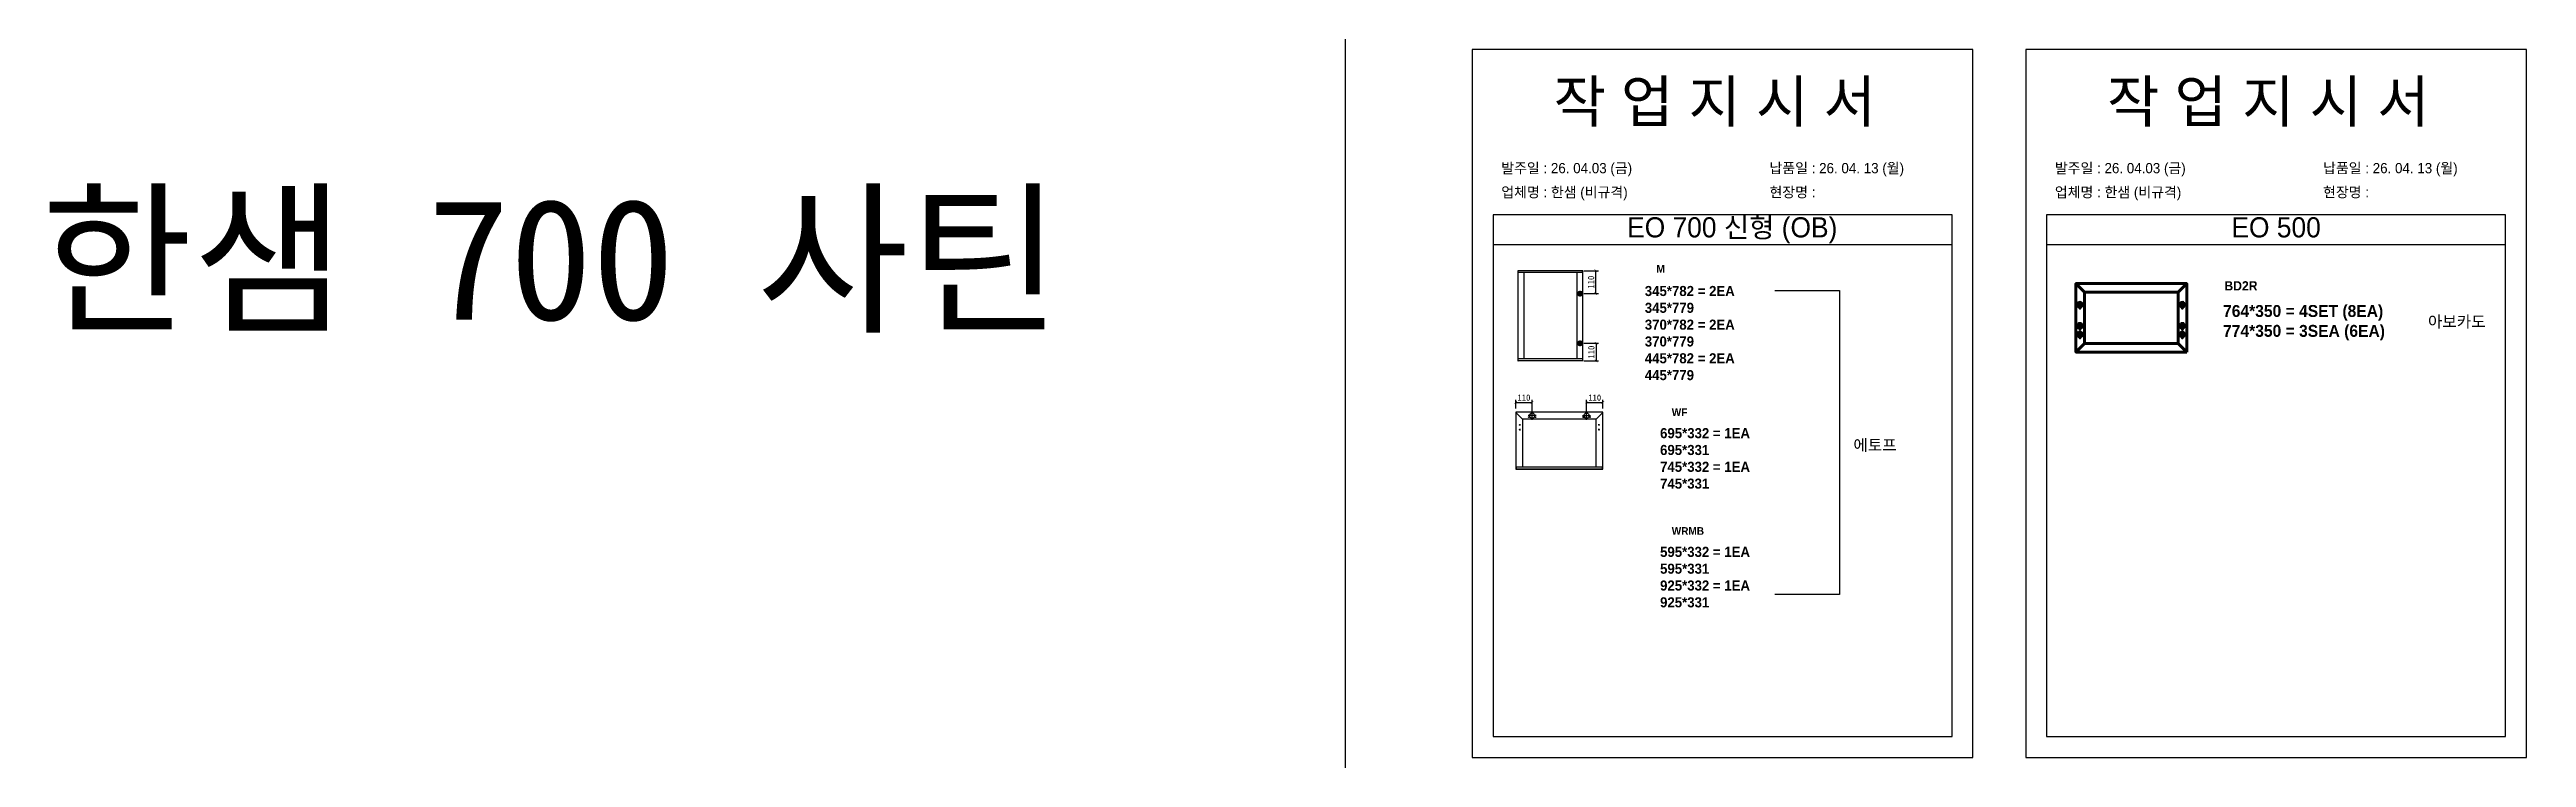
# Model space of a CAD drawing. Header units: millimetres. Extents: x -44117 to 256353, y -2095463 to 65325.
# Drawn here: x 105175 to 114973, y -844594 to -841793 of the extents above; entities that cross this region are included whole.
import ezdxf

# ---------------------------------------------------------------- set-up
doc = ezdxf.new("R2010")
doc.units = ezdxf.units.MM
doc.header["$LTSCALE"] = 10
doc.layers.add('Layer1', color=7, linetype='Continuous', lineweight=70)
doc.styles.add('MtX_Gulim', font='')
doc.styles.get('MtX_Gulim').set_extended_font_data('Gulim', bold=True)
doc.dimstyles.new('ISO-25', dxfattribs={"dimtxt": 2.5, "dimasz": 2.5, "dimexe": 1, "dimexo": 1, "dimtad": 1, "dimtxsty": 'Standard', "dimblk": 'ARCHTICK', "dimcen": 2.5, "dimadec": 0, "dimazin": 0, "dimtfac": 1, "dimtmove": 0, "dimatfit": 3, "dimfxl": 0, "dimarcsym": 0})

msp = doc.modelspace()

# ---------------------------------------------------------------- texts
at = {"linetype": 'Continuous', "style": 'MtX_Gulim'}
for s, height, p in [('M', 30.31593, (111531.31902, -842676.12199)), ('BD2R', 36.775844, (113777.73924, -842746.04171)), ('WF', 30.315933, (111591.66604, -843243.01651)), ('WRMB', 30.315933, (111591.66604, -843712.72874))]:
    msp.add_text(s, height=height, dxfattribs=at).set_placement(p)
at = {"attachment_point": 1}
for s, width, gutter_width, heights, insert, char_height in [('{\\fGulim|b0|i0|c129|p50;작 업 지 시 서}', 3898.9872873, 14.7362, [-183.72574], (111123.85106, -841915.41448), 165.0454901), ('{\\fGulim|b0|i0|c129|p50;작 업 지 시 서}', 3898.9872873, 14.7362, [-183.72574], (113313.70291, -841915.41448), 165.0454901), ('{\\f굴림|b0|i0|c129|p50;한샘} 700 {\\f굴림|b0|i0|c129|p50;사틴}', 5072.1082947, 2395.6482, [-533.35869], (105140.70232, -842382.86781), 479.1296392), ('\\pt11;{\\fGulim|b0|i0|c129|p50;발주일 : 26. 04.03 (금)}', 3898.9872873, 14.7362, [40.67678], (110917.29739, -842241.63918), 40.4361451), ('{\\fGulim|b0|i0|c129|p50;납품일 : 26. 04. 13 (월)}', 3898.9872873, 14.7362, [41.36774], (111978.27815, -842241.63918), 40.4361451), ('\\pt11;{\\fGulim|b0|i0|c129|p50;발주일 : 26. 04.03 (금)}', 3898.9872873, 14.7362, [40.67678], (113107.14924, -842241.63918), 40.4361451), ('{\\fGulim|b0|i0|c129|p50;납품일 : 26. 04. 13 (월)}', 3898.9872873, 14.7362, [41.36774], (114168.13001, -842241.63918), 40.4361451), ('{\\fGulim|b0|i0|c129|p50;업체명 : 한샘 (비규격)}', 3898.9872873, 14.7362, [42.57324], (110917.29739, -842336.72445), 40.4361451), ('{\\fGulim|b0|i0|c129|p50;현장명 :  }', 3898.9872873, 14.7362, [45.12049], (111978.27815, -842336.72445), 40.4361451), ('{\\fGulim|b0|i0|c129|p50;업체명 : 한샘 (비규격)}', 3898.9872873, 14.7362, [42.57324], (113107.14924, -842336.72445), 40.4361451), ('{\\fGulim|b0|i0|c129|p50;현장명 :  }', 3898.9872873, 14.7362, [45.12049], (114168.13001, -842336.72445), 40.4361451), ('{\\fGulim|b0|i0|c129|p50;EO 700 신형 (OB)}', 1882.7812357, 7.11596, [-100.28675], (111415.14932, -842456.24915), 79.6987856), ('{\\fGulim|b0|i0|c129|p50;EO 500}', 1882.7812357, 7.11596, [-81.71513], (113805.4881, -842456.24915), 79.6987856), ('{\\f굴림|b1|i0|c129|p50;345*782 = 2EA\\P\\C1;345*779\\P\\C256;370*782 = 2EA\\P\\C1;370*779\\P\\C256;445*782 = 2EA\\P\\C1;445*779}', 12072.7918459, 155.2668, [-374.17186], (111485.1218, -842728.06378), 39.9257485), ('{\\f굴림|b1|i0|c129|p50;764*350 = 4SET (8EA)\\P774*350 = 3SEA (6EA)}', 14277.4258488, 183.62035, [-143.21138], (113772.48749, -842803.47827), 47.2166605), ('{\\f굴림|b1|i0|c129|p50;아보카도}', 13746.5878503, 176.7933, [-50.51237], (114582.95909, -842846.76368), 45.4611341), ('{\\f굴림|b1|i0|c129|p50;695*332 = 1EA\\P\\C1;695*331\\P\\C256;745*332 = 1EA\\P\\C1;745*331}', 12072.7918459, 155.2668, [-240.98041], (111545.46882, -843290.49711), 39.9257485), ('{\\f굴림|b1|i0|c129|p50;에토프}', 13746.5878503, 176.7933, [-50.57251], (112310.09976, -843335.0084), 45.4611341), ('{\\f굴림|b1|i0|c129|p50;595*332 = 1EA\\P\\C1;595*331\\P\\C256;925*332 = 1EA\\P\\C1;925*331}', 12072.7918459, 155.2668, [-240.98041], (111545.46882, -843760.20934), 39.9257485)]:
    msp.add_mtext_dynamic_manual_height_columns(s, width=width, gutter_width=gutter_width, heights=heights, dxfattribs=dict(at, insert=insert, char_height=char_height))

# ---------------------------------------------------------------- blocks, each defined once
blk = doc.blocks.new('_ArchTick')
at = {"color": 0, "linetype": 'ByBlock', "const_width": 0.15}
blk.add_lwpolyline([(-0.5, -0.5), (0.5, 0.5)], dxfattribs=at)
blk = doc.blocks.new('*D5502')
at = {"color": 0, "lineweight": -2}
for p, q in [((110974.7, -843213.3), (110974.7, -843178.7)), ((110974.7, -843188.7), (111039.2, -843188.7)), ((111039.2, -843226), (111039.2, -843178.7))]:
    blk.add_line(p, q, dxfattribs=at)
at = {"layer": 'Defpoints', "color": 0}
for p in [(111039.2, -843188.7), (110974.7, -843228.3), (111039.2, -843241)]:
    blk.add_point(p, dxfattribs=at)
at = {"color": 0, "lineweight": -2, "xscale": 10, "yscale": 10, "zscale": 10, "rotation": 180}
blk.add_blockref('_ArchTick', (110974.7, -843188.7), dxfattribs=at)
at = {"color": 0, "lineweight": -2, "xscale": 10, "yscale": 10, "zscale": 10}
blk.add_blockref('_ArchTick', (111039.2, -843188.7), dxfattribs=at)
at = {"color": 0, "insert": (111006.9, -843170), "char_height": 25, "attachment_point": 5}
blk.add_mtext('110', dxfattribs=at)
blk = doc.blocks.new('*D5503')
at = {"color": 0, "lineweight": -2}
for p, q in [((111254.7, -843226), (111254.7, -843178.7)), ((111254.7, -843188.7), (111319.2, -843188.7)), ((111319.2, -843213.3), (111319.2, -843178.7))]:
    blk.add_line(p, q, dxfattribs=at)
at = {"layer": 'Defpoints', "color": 0}
for p in [(111319.2, -843188.7), (111254.7, -843241), (111319.2, -843228.3)]:
    blk.add_point(p, dxfattribs=at)
at = {"color": 0, "lineweight": -2, "xscale": 10, "yscale": 10, "zscale": 10, "rotation": 180}
blk.add_blockref('_ArchTick', (111254.7, -843188.7), dxfattribs=at)
at = {"color": 0, "lineweight": -2, "xscale": 10, "yscale": 10, "zscale": 10}
blk.add_blockref('_ArchTick', (111319.2, -843188.7), dxfattribs=at)
at = {"color": 0, "insert": (111287, -843170), "char_height": 25, "attachment_point": 5}
blk.add_mtext('110', dxfattribs=at)
blk = doc.blocks.new('*D5504')
at = {"color": 0, "lineweight": -2}
for p, q in [((111244.1, -842667.7), (111301.3, -842667.7)), ((111291.3, -842758.3), (111291.3, -842667.7)), ((111244.1, -842758.3), (111301.3, -842758.3))]:
    blk.add_line(p, q, dxfattribs=at)
at = {"layer": 'Defpoints', "color": 0}
for p in [(111229.1, -842667.7), (111291.3, -842667.7), (111229.1, -842758.3)]:
    blk.add_point(p, dxfattribs=at)
at = {"color": 0, "lineweight": -2, "xscale": 10, "yscale": 10, "zscale": 10}
for p, rotation in [((111291.3, -842667.7), 90), ((111291.3, -842758.3), 270)]:
    blk.add_blockref('_ArchTick', p, dxfattribs=dict(at, rotation=rotation))
at = {"color": 0, "insert": (111272.5, -842713), "char_height": 25, "attachment_point": 5, "rotation": 90}
blk.add_mtext('110', dxfattribs=at)
blk = doc.blocks.new('*D5505')
at = {"color": 0, "lineweight": -2}
for p, q in [((111244.1, -842954.8), (111302.2, -842954.8)), ((111292.2, -842954.8), (111292.2, -843024.5)), ((111244.1, -843024.5), (111302.2, -843024.5))]:
    blk.add_line(p, q, dxfattribs=at)
at = {"layer": 'Defpoints', "color": 0}
for p in [(111229.1, -842954.8), (111229.1, -843024.5), (111292.2, -843024.5)]:
    blk.add_point(p, dxfattribs=at)
at = {"color": 0, "lineweight": -2, "xscale": 10, "yscale": 10, "zscale": 10}
for p, rotation in [((111292.2, -842954.8), 90), ((111292.2, -843024.5), 270)]:
    blk.add_blockref('_ArchTick', p, dxfattribs=dict(at, rotation=rotation))
at = {"color": 0, "insert": (111273.5, -842989.7), "char_height": 25, "attachment_point": 5, "rotation": 90}
blk.add_mtext('110', dxfattribs=at)

# ---------------------------------------------------------------- dimensions: what is measured, and where the dimension line sits
for base, p1, p2, picture, middle in [((111291.25303, -842667.74697), (111229.13369, -842758.3425), (111229.13369, -842667.74697), '*D5504', (111272.50303, -842713.04474)), ((111292.24658, -843024.51596), (111229.13369, -842954.82043), (111229.13369, -843024.51596), '*D5505', (111273.49658, -842989.66819))]:
    dim = msp.add_linear_dim(base=base, p1=p1, p2=p2, angle=90, text='110', dimstyle='ISO-25', override={"dimscale": 10, "dimasz": 1, "dimexo": 1.5, "dimtxsty": 'Standard'})
    dim.commit()
    dim.dimension.update_dxf_attribs({"geometry": picture, "text_midpoint": middle})
for base, p1, p2, picture, middle in [((111039.17797, -843188.72711), (110974.65792, -843228.30751), (111039.17797, -843241.03394), '*D5502', (111006.91794, -843169.97711)), ((111319.24779, -843188.72711), (111254.72775, -843241.03394), (111319.24779, -843228.30751), '*D5503', (111286.98777, -843169.97711))]:
    dim = msp.add_linear_dim(base=base, p1=p1, p2=p2, text='110', dimstyle='ISO-25', override={"dimscale": 10, "dimasz": 1, "dimexo": 1.5, "dimtxsty": 'Standard'})
    dim.commit()
    dim.dimension.update_dxf_attribs({"geometry": picture, "text_midpoint": middle})

# ---------------------------------------------------------------- linework, layer by layer
for p, q in [((112700.26348, -842447.10524), (110884.76309, -842447.10524)), ((114890.11533, -842447.10524), (113074.61494, -842447.10524)), ((112700.26348, -842564.99488), (110884.76309, -842564.99488)), ((114890.11533, -842564.99488), (113074.61494, -842564.99488)), ((110983.35774, -842668.00327), (110983.35774, -843024.25965)), ((111240.21879, -842668.46461), (110983.35774, -842668.46461)), ((111240.21879, -842675.43596), (110983.35774, -842675.43596)), ((111239.96249, -842667.74697), (110983.61403, -842667.74697)), ((111006.1684, -842674.92336), (111006.1684, -843016.82697)), ((111217.15183, -843016.82697), (111217.15183, -842675.43596)), ((111238.93729, -842675.43596), (111238.93729, -842667.74697)), ((111240.21879, -843024.25965), (111240.21879, -842668.00327)), ((111240.21879, -843016.82697), (110983.35774, -843016.82697)), ((111240.21879, -843023.79832), (110983.35774, -843023.79832)), ((111239.96249, -843024.51596), (110983.61403, -843024.51596)), ((110984.63923, -843024.51596), (110984.63923, -843016.82697)), ((111238.93729, -843016.82697), (111238.93729, -843024.51596)), ((110974.36196, -843228.30751), (110974.36196, -843452.64784)), ((111000.70271, -843254.64827), (110974.44864, -843228.09824)), ((111319.24779, -843228.01155), (110974.65792, -843228.01155)), ((110987.68032, -843277.73342), (110993.59959, -843277.73342)), ((110987.68032, -843296.67508), (110993.59959, -843296.67508)), ((110990.63995, -843274.77378), (110990.63995, -843280.69305)), ((110990.63995, -843293.71545), (110990.63995, -843299.63471)), ((111000.70271, -843254.64827), (111000.70271, -843444.65683)), ((111293.203, -843254.64827), (111000.70271, -843254.64827)), ((111055.32139, -843241.03394), (111023.03455, -843241.03394)), ((111028.22732, -843246.95321), (111023.4919, -843246.95321)), ((111025.85961, -843244.58551), (111025.85961, -843249.32092)), ((111039.17796, -843257.17736), (111039.17796, -843224.89053)), ((111054.86403, -843246.95321), (111050.12862, -843246.95321)), ((111052.49632, -843244.58551), (111052.49632, -843249.32092)), ((111238.58433, -843241.03394), (111270.87117, -843241.03394)), ((111243.77711, -843246.95321), (111239.04169, -843246.95321)), ((111241.4094, -843244.58551), (111241.4094, -843249.32092)), ((111254.72775, -843257.17736), (111254.72775, -843224.89053)), ((111270.41382, -843246.95321), (111265.6784, -843246.95321)), ((111268.04611, -843244.58551), (111268.04611, -843249.32092)), ((111293.203, -843254.64827), (111319.45707, -843228.09824)), ((111293.203, -843444.0649), (111293.203, -843254.64827)), ((111306.2254, -843277.73342), (111300.30613, -843277.73342)), ((111306.2254, -843296.67508), (111300.30613, -843296.67508)), ((111303.26577, -843274.77378), (111303.26577, -843280.69305)), ((111303.26577, -843293.71545), (111303.26577, -843299.63471)), ((111319.54375, -843452.64784), (111319.54375, -843228.30751)), ((110974.36196, -843444.0649), (111319.54375, -843444.0649)), ((110974.36196, -843452.11511), (111319.24779, -843452.11511)), ((110974.65792, -843452.9438), (111319.24779, -843452.9438)), ((110975.84177, -843444.0649), (110975.84177, -843452.9438)), ((111318.06394, -843452.9438), (111318.06394, -843444.0649))]:
    msp.add_line(p, q)
at = {"color": 1}
for p in [(110300.49669, 21924.9366), (110300.49669, 14161.07811), (110300.49669, 18584.38997), (110300.49669, 10820.53148), (110300.49669, 18627.87121), (110300.49669, 10864.01272), (110300.49669, 15287.32457), (110300.49669, 7523.46608), (110300.49669, 3746.75115), (110300.49669, 21924.9366), (110300.49669, 14161.07811), (110300.49669, 18584.38997), (110300.49669, 10820.53148), (110300.49669, 18627.87121), (110300.49669, 10864.01272), (110300.49669, 15287.32457), (110300.49669, 7523.46608), (110300.49669, 3746.75115), (110300.49669, 21924.9366), (110300.49669, 14161.07811), (110300.49669, 18584.38997), (110300.49669, 10820.53148), (110300.49669, 18627.87121), (110300.49669, 10864.01272), (110300.49669, 15287.32457), (110300.49669, 7523.46608), (110300.49669, 3746.75115), (110300.49669, 21924.9366), (110300.49669, 14161.07811), (110300.49669, 18584.38997), (110300.49669, 10820.53148), (110300.49669, 18627.87121), (110300.49669, 10864.01272), (110300.49669, 15287.32457), (110300.49669, 7523.46608), (110300.49669, 3746.75115), (110300.49669, 21924.9366), (110300.49669, 14161.07811), (110300.49669, 18584.38997), (110300.49669, 10820.53148), (110300.49669, 18627.87121), (110300.49669, 10864.01272), (110300.49669, 15287.32457), (110300.49669, 7523.46608), (110300.49669, 3746.75115), (110300.49669, 21924.9366), (110300.49669, 14161.07811), (110300.49669, 18584.38997), (110300.49669, 10820.53148), (110300.49669, 18627.87121), (110300.49669, 10864.01272), (110300.49669, 15287.32457), (110300.49669, 7523.46608), (110300.49669, 3746.75115), (110300.49669, 21924.9366), (110300.49669, 14161.07811), (110300.49669, 18584.38997), (110300.49669, 10820.53148), (110300.49669, 18627.87121), (110300.49669, 10864.01272), (110300.49669, 15287.32457), (110300.49669, 7523.46608), (110300.49669, 3746.75115), (110300.49669, 21924.9366), (110300.49669, 14161.07811), (110300.49669, 18584.38997), (110300.49669, 10820.53148), (110300.49669, 18627.87121), (110300.49669, 10864.01272), (110300.49669, 15287.32457), (110300.49669, 7523.46608), (110300.49669, 3746.75115), (110300.49669, 21924.9366), (110300.49669, 14161.07811), (110300.49669, 18584.38997), (110300.49669, 10820.53148), (110300.49669, 18627.87121), (110300.49669, 10864.01272), (110300.49669, 15287.32457), (110300.49669, 7523.46608), (110300.49669, 3746.75115), (110300.49669, 21924.9366), (110300.49669, 14161.07811), (110300.49669, 18584.38997), (110300.49669, 10820.53148), (110300.49669, 18627.87121), (110300.49669, 10864.01272), (110300.49669, 15287.32457), (110300.49669, 7523.46608), (110300.49669, 3746.75115), (110300.49669, 12702.87182), (110300.49669, 4939.01333), (110300.49669, 9362.32519), (110300.49669, 1598.4667), (110300.49669, 9405.80642), (110300.49669, 1641.94794), (110300.49669, 6065.25979), (110300.49669, -1698.5987), (110300.49669, -5475.31363), (110300.49669, 12702.87182), (110300.49669, 4939.01333), (110300.49669, 9362.32519), (110300.49669, 1598.4667), (110300.49669, 9405.80642), (110300.49669, 1641.94794), (110300.49669, 6065.25979), (110300.49669, -1698.5987), (110300.49669, -5475.31363), (110300.49669, 12702.87182), (110300.49669, 4939.01333), (110300.49669, 9362.32519), (110300.49669, 1598.4667), (110300.49669, 9405.80642), (110300.49669, 1641.94794), (110300.49669, 6065.25979), (110300.49669, -1698.5987), (110300.49669, -5475.31363), (110300.49669, 12702.87182), (110300.49669, 4939.01333), (110300.49669, 9362.32519), (110300.49669, 1598.4667), (110300.49669, 9405.80642), (110300.49669, 1641.94794), (110300.49669, 6065.25979), (110300.49669, -1698.5987), (110300.49669, -5475.31363), (110300.49669, 12702.87182), (110300.49669, 4939.01333), (110300.49669, 9362.32519), (110300.49669, 1598.4667), (110300.49669, 9405.80642), (110300.49669, 1641.94794), (110300.49669, 6065.25979), (110300.49669, -1698.5987), (110300.49669, -5475.31363)]:
    msp.add_xline(p, (0, 1), dxfattribs=at)
for points in [[(110802.24035, -844593.67542), (112782.78623, -844593.67542), (112782.78623, -841792.61768), (110802.24035, -841792.61768)], [(112992.0922, -844593.67542), (114972.63808, -844593.67542), (114972.63808, -841792.61768), (112992.0922, -841792.61768)]]:
    msp.add_lwpolyline(points, close=True)
for points in [[(110884.76309, -842447.10524), (110884.76309, -844511.15268), (112700.26348, -844511.15268), (112700.26348, -842447.10524)], [(113074.61494, -842447.10524), (113074.61494, -844511.15268), (114890.11533, -844511.15268), (114890.11533, -842447.10524)], [(111998.92123, -842746.52342), (112254.78073, -842746.52342), (112254.78073, -843949.44497), (111998.92123, -843949.44497)]]:
    msp.add_lwpolyline(points)
for centre, radius in [((110990.63995, -843277.73342), 0.88789), ((110990.63995, -843296.67508), 0.88789), ((111025.85961, -843246.95321), 0.94708), ((111039.17796, -843241.03394), 10.35872), ((111052.49632, -843246.95321), 0.94708), ((111241.4094, -843246.95321), 0.94708), ((111254.72775, -843241.03394), 10.35872), ((111268.04611, -843246.95321), 0.94708), ((111303.26577, -843277.73342), 0.88789), ((111303.26577, -843296.67508), 0.88789)]:
    msp.add_circle(centre, radius)
for centre, radius, start, end in [((111239.96249, -842668.00327), 0.2563, 0, 90), ((110983.61403, -843024.25966), 0.2563, 180, 270), ((111239.96249, -843024.25966), 0.2563, 270, 0), ((110974.65792, -843228.30751), 0.29596, 90, 180), ((111319.24779, -843228.30751), 0.29596, 0, 90), ((110974.65792, -843452.64784), 0.29596, 180, 270), ((111319.24779, -843452.64784), 0.29596, 270, 0)]:
    msp.add_arc(centre, radius, start, end)
at = {"layer": 'Layer1'}
for p, q in [((113224.09353, -842752.51273), (113190.24325, -842718.66245)), ((113628.67108, -842718.66245), (113594.8208, -842752.51273)), ((113594.8208, -842752.51273), (113628.67108, -842718.66245)), ((111229.13369, -842748.89629), (111229.13369, -842767.78871)), ((113192.07897, -842802.16629), (113220.21947, -842802.16629)), ((113597.43576, -842802.16629), (113625.57626, -842802.16629)), ((113192.07897, -842885.92422), (113220.21947, -842885.92422)), ((113597.43576, -842885.92422), (113625.57626, -842885.92422)), ((111229.13369, -842964.26664), (111229.13369, -842945.37422)), ((113224.09353, -842955.61442), (113190.24325, -842989.4647)), ((113192.07897, -842919.9015), (113220.21947, -842919.9015)), ((113628.67108, -842989.4647), (113594.8208, -842955.61442)), ((113597.43576, -842919.9015), (113625.57626, -842919.9015))]:
    msp.add_line(p, q, dxfattribs=at)
for points in [[(113628.67108, -842989.4647), (113628.67108, -842718.66245), (113190.24325, -842718.66245), (113190.24325, -842989.4647)], [(111238.5799, -842758.3425), (111219.68748, -842758.3425)], [(113206.14922, -842788.09604), (113206.14922, -842816.23654)], [(113594.8208, -842955.61442), (113594.8208, -842752.51273), (113224.09353, -842752.51273), (113224.09353, -842955.61442)], [(113611.50601, -842788.09604), (113611.50601, -842816.23654)], [(113206.14922, -842871.85397), (113206.14922, -842899.99447)], [(113206.14922, -842905.83125), (113206.14922, -842933.97175)], [(113611.50601, -842871.85397), (113611.50601, -842899.99447)], [(113611.50601, -842905.83125), (113611.50601, -842933.97175)], [(111238.5799, -842954.82043), (111219.68748, -842954.82043)]]:
    msp.add_lwpolyline(points, close=True, dxfattribs=at)
for centre, radius in [((111229.13369, -842758.3425), 6.29747), ((113206.14922, -842802.16629), 9.38017), ((113611.50601, -842802.16629), 9.38017), ((113206.14922, -842885.92422), 9.38017), ((113206.14922, -842919.9015), 9.38017), ((113611.50601, -842885.92422), 9.38017), ((113611.50601, -842919.9015), 9.38017), ((111229.13369, -842954.82043), 6.29747)]:
    msp.add_circle(centre, radius, dxfattribs=at)

msp.set_redraw_order([(e.dxf.handle, doc.entitydb.next_handle()) for e in msp.query("TEXT MTEXT ATTDEF DIMENSION ARC_DIMENSION")])  # texts and dimensions are drawn at this point

doc.saveas('drawing.dxf')
